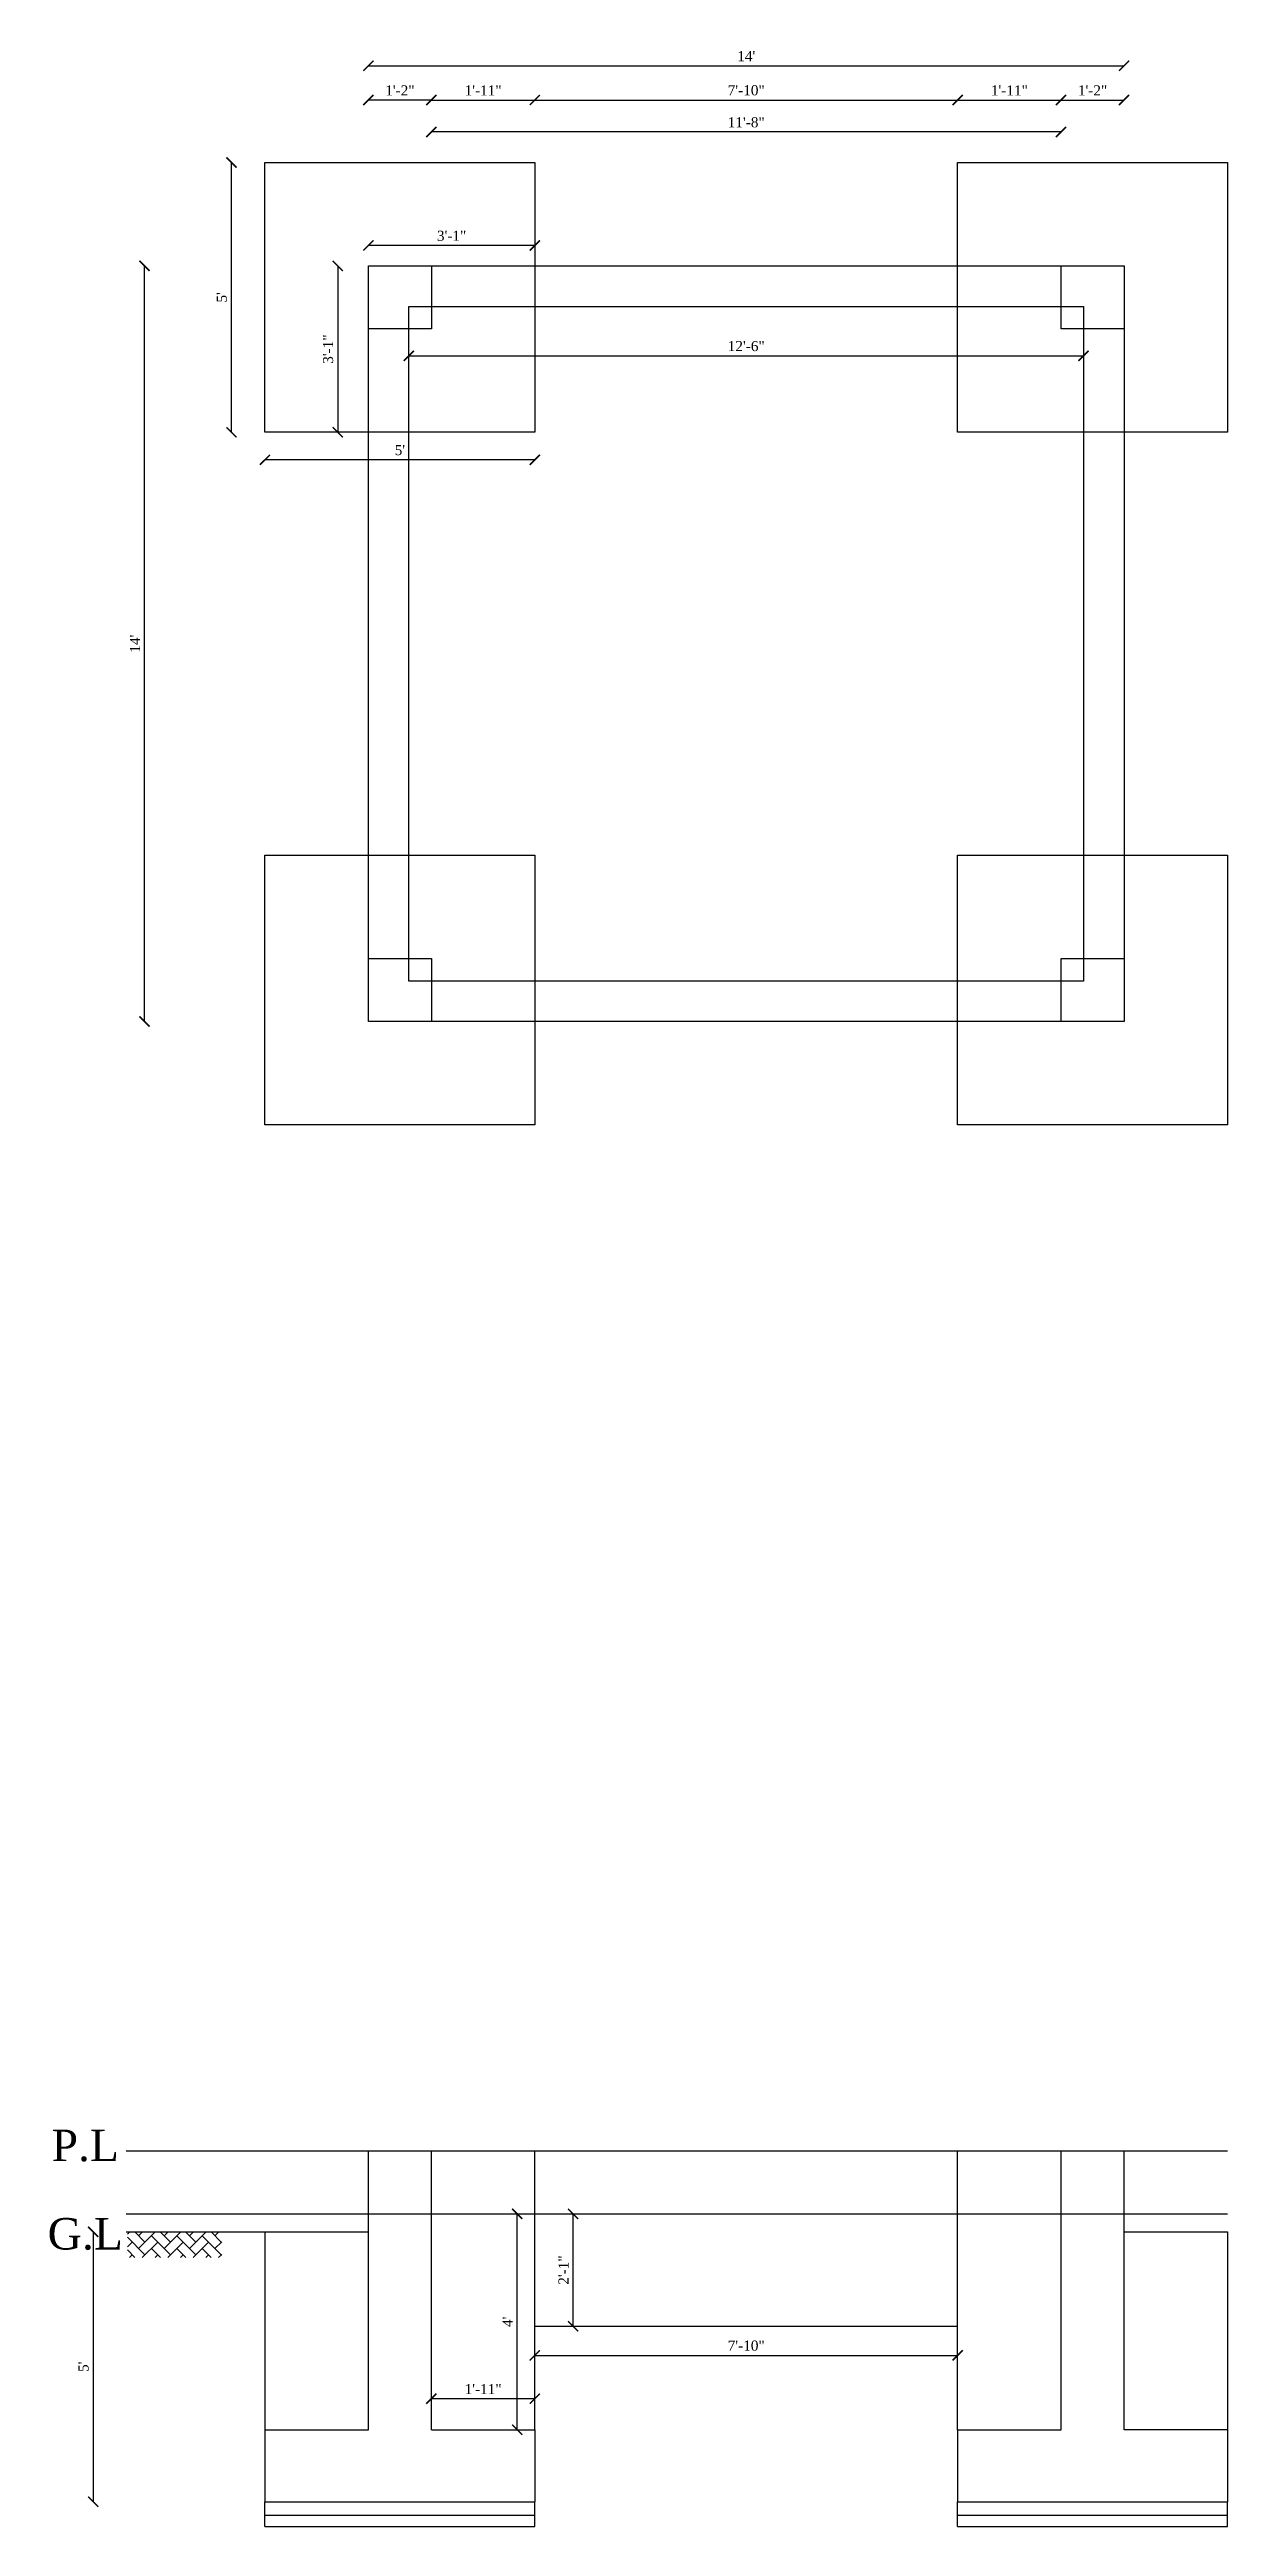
# Model space of a CAD drawing. Header units: inches. Extents: x 58262 to 68316, y -6134 to -3260.
# Drawn here: x 63947 to 64209, y -4942 to -4391 of the extents above; entities that cross this region are included whole.
import ezdxf

# ---------------------------------------------------------------- set-up
doc = ezdxf.new("R2010")
doc.units = ezdxf.units.IN
doc.header["$MEASUREMENT"] = 0
doc.layers.add('ELEVATION', color=6, linetype='Continuous', lineweight=30)
doc.styles.get("Standard").update_dxf_attribs({"font": 'times.ttf'})
doc.dimstyles.get("Standard").update_dxf_attribs({"dimtxt": 2.25, "dimasz": 2.25, "dimexe": 0.18, "dimexo": 0.0625, "dimgap": 1, "dimtad": 1, "dimdec": 1, "dimzin": 0, "dimdsep": 46, "dimlunit": 4, "dimtxsty": 'Standard', "dimblk": 'ARCHTICK', "dimcen": 0.09, "dimse1": 1, "dimse2": 1, "dimadec": 0, "dimazin": 0, "dimtfac": 1, "dimtdec": 1, "dimtofl": 0, "dimtmove": 0, "dimatfit": 3, "dimldrblk": 'ARCHTICK', "dimfxl": 1, "dimtolj": 1, "dimtzin": 0, "dimarcsym": 0})

msp = doc.modelspace()

# ---------------------------------------------------------------- texts
at = {"color": 0, "char_height": 7, "width": 62.3356, "attachment_point": 5}
for s, insert in [('P.L', (63954.86, -4857.09)), ('G.L', (63954.86, -4876.74))]:
    msp.add_mtext(s, dxfattribs=dict(at, insert=insert))

# ---------------------------------------------------------------- blocks, each defined once
blk = doc.blocks.new('_ArchTick')
at = {"color": 0, "linetype": 'ByBlock', "const_width": 0.15}
blk.add_lwpolyline([(-0.5, -0.5), (0.5, 0.5)], dxfattribs=at)
blk = doc.blocks.new('*D829')
at = {"layer": 'Defpoints', "color": 0, "transparency": 16777216}
for p in [(64148.81, -4402.22), (64054.81, -4439.11), (64148.81, -4439.11)]:
    blk.add_point(p, dxfattribs=at)
at = {"layer": 'ELEVATION', "color": 0, "lineweight": -2, "transparency": 16777216}
blk.add_line((64054.81, -4402.22), (64148.81, -4402.22), dxfattribs=at)
at = {"layer": 'ELEVATION', "color": 0, "lineweight": -2, "transparency": 16777216, "xscale": 2.25, "yscale": 2.25, "zscale": 2.25, "rotation": 180}
blk.add_blockref('_ArchTick', (64054.81, -4402.22), dxfattribs=at)
at = {"layer": 'ELEVATION', "color": 0, "lineweight": -2, "transparency": 16777216, "xscale": 2.25, "yscale": 2.25, "zscale": 2.25}
blk.add_blockref('_ArchTick', (64148.81, -4402.22), dxfattribs=at)
at = {"layer": 'ELEVATION', "color": 0, "transparency": 16777216, "insert": (64101.81, -4400.07), "char_height": 2.25, "attachment_point": 5}
blk.add_mtext('\\A1;7\'-10"', dxfattribs=at)
blk = doc.blocks.new('*D830')
at = {"layer": 'Defpoints', "color": 0, "transparency": 16777216}
for p in [(64054.81, -4402.22), (64031.81, -4439.11), (64054.81, -4439.11)]:
    blk.add_point(p, dxfattribs=at)
at = {"layer": 'ELEVATION', "color": 0, "lineweight": -2, "transparency": 16777216}
blk.add_line((64031.81, -4402.22), (64054.81, -4402.22), dxfattribs=at)
at = {"layer": 'ELEVATION', "color": 0, "lineweight": -2, "transparency": 16777216, "xscale": 2.25, "yscale": 2.25, "zscale": 2.25, "rotation": 180}
blk.add_blockref('_ArchTick', (64031.81, -4402.22), dxfattribs=at)
at = {"layer": 'ELEVATION', "color": 0, "lineweight": -2, "transparency": 16777216, "xscale": 2.25, "yscale": 2.25, "zscale": 2.25}
blk.add_blockref('_ArchTick', (64054.81, -4402.22), dxfattribs=at)
at = {"layer": 'ELEVATION', "color": 0, "transparency": 16777216, "insert": (64043.31, -4400.09), "char_height": 2.25, "attachment_point": 5}
blk.add_mtext('\\A1;1\'-11"', dxfattribs=at)
blk = doc.blocks.new('*D828')
at = {"layer": 'Defpoints', "color": 0, "transparency": 16777216}
for p in [(64031.81, -4409.33), (64031.81, -4453.11), (64171.81, -4453.11)]:
    blk.add_point(p, dxfattribs=at)
at = {"layer": 'ELEVATION', "color": 0, "lineweight": -2, "transparency": 16777216}
blk.add_line((64171.81, -4409.33), (64031.81, -4409.33), dxfattribs=at)
at = {"layer": 'ELEVATION', "color": 0, "lineweight": -2, "transparency": 16777216, "xscale": 2.25, "yscale": 2.25, "zscale": 2.25, "rotation": 180}
blk.add_blockref('_ArchTick', (64031.81, -4409.33), dxfattribs=at)
at = {"layer": 'ELEVATION', "color": 0, "lineweight": -2, "transparency": 16777216, "xscale": 2.25, "yscale": 2.25, "zscale": 2.25}
blk.add_blockref('_ArchTick', (64171.81, -4409.33), dxfattribs=at)
at = {"layer": 'ELEVATION', "color": 0, "transparency": 16777216, "insert": (64101.81, -4407.19), "char_height": 2.25, "attachment_point": 5}
blk.add_mtext('\\A1;11\'-8"', dxfattribs=at)
blk = doc.blocks.new('*D831')
at = {"layer": 'Defpoints', "color": 0, "transparency": 16777216}
for p in [(64185.81, -4394.6), (64017.81, -4453.11), (64185.81, -4453.11)]:
    blk.add_point(p, dxfattribs=at)
at = {"layer": 'ELEVATION', "color": 0, "lineweight": -2, "transparency": 16777216}
blk.add_line((64017.81, -4394.6), (64185.81, -4394.6), dxfattribs=at)
at = {"layer": 'ELEVATION', "color": 0, "lineweight": -2, "transparency": 16777216, "xscale": 2.25, "yscale": 2.25, "zscale": 2.25, "rotation": 180}
blk.add_blockref('_ArchTick', (64017.81, -4394.6), dxfattribs=at)
at = {"layer": 'ELEVATION', "color": 0, "lineweight": -2, "transparency": 16777216, "xscale": 2.25, "yscale": 2.25, "zscale": 2.25}
blk.add_blockref('_ArchTick', (64185.81, -4394.6), dxfattribs=at)
at = {"layer": 'ELEVATION', "color": 0, "transparency": 16777216, "insert": (64101.81, -4392.47), "char_height": 2.25, "attachment_point": 5}
blk.add_mtext("\\A1;14'", dxfattribs=at)
blk = doc.blocks.new('*D832')
at = {"layer": 'Defpoints', "color": 0, "transparency": 16777216}
for p in [(63968.04, -4439.11), (64017.81, -4439.11), (64017.81, -4607.11)]:
    blk.add_point(p, dxfattribs=at)
at = {"layer": 'ELEVATION', "color": 0, "lineweight": -2, "transparency": 16777216}
blk.add_line((63968.04, -4607.11), (63968.04, -4439.11), dxfattribs=at)
at = {"layer": 'ELEVATION', "color": 0, "lineweight": -2, "transparency": 16777216, "xscale": 2.25, "yscale": 2.25, "zscale": 2.25}
for p, rotation in [((63968.04, -4439.11), 90), ((63968.04, -4607.11), 270)]:
    blk.add_blockref('_ArchTick', p, dxfattribs=dict(at, rotation=rotation))
at = {"layer": 'ELEVATION', "color": 0, "transparency": 16777216, "insert": (63965.92, -4523.11), "char_height": 2.25, "attachment_point": 5, "rotation": 90}
blk.add_mtext("\\A1;14'", dxfattribs=at)
blk = doc.blocks.new('*D833')
at = {"layer": 'Defpoints', "color": 0, "transparency": 16777216}
for p in [(63994.81, -4476.11), (64054.81, -4476.11), (63994.81, -4482.22)]:
    blk.add_point(p, dxfattribs=at)
at = {"layer": 'ELEVATION', "color": 0, "lineweight": -2, "transparency": 16777216}
blk.add_line((64054.81, -4482.22), (63994.81, -4482.22), dxfattribs=at)
at = {"layer": 'ELEVATION', "color": 0, "lineweight": -2, "transparency": 16777216, "xscale": 2.25, "yscale": 2.25, "zscale": 2.25, "rotation": 180}
blk.add_blockref('_ArchTick', (63994.81, -4482.22), dxfattribs=at)
at = {"layer": 'ELEVATION', "color": 0, "lineweight": -2, "transparency": 16777216, "xscale": 2.25, "yscale": 2.25, "zscale": 2.25}
blk.add_blockref('_ArchTick', (64054.81, -4482.22), dxfattribs=at)
at = {"layer": 'ELEVATION', "color": 0, "transparency": 16777216, "insert": (64024.81, -4480.08), "char_height": 2.25, "attachment_point": 5}
blk.add_mtext("\\A1;5'", dxfattribs=at)
blk = doc.blocks.new('*D834')
at = {"layer": 'Defpoints', "color": 0, "transparency": 16777216}
for p in [(63987.37, -4416.11), (63994.81, -4416.11), (63994.81, -4476.11)]:
    blk.add_point(p, dxfattribs=at)
at = {"layer": 'ELEVATION', "color": 0, "lineweight": -2, "transparency": 16777216}
blk.add_line((63987.37, -4476.11), (63987.37, -4416.11), dxfattribs=at)
at = {"layer": 'ELEVATION', "color": 0, "lineweight": -2, "transparency": 16777216, "xscale": 2.25, "yscale": 2.25, "zscale": 2.25}
for p, rotation in [((63987.37, -4416.11), 90), ((63987.37, -4476.11), 270)]:
    blk.add_blockref('_ArchTick', p, dxfattribs=dict(at, rotation=rotation))
at = {"layer": 'ELEVATION', "color": 0, "transparency": 16777216, "insert": (63985.23, -4446.11), "char_height": 2.25, "attachment_point": 5, "rotation": 90}
blk.add_mtext("\\A1;5'", dxfattribs=at)
blk = doc.blocks.new('*D835')
at = {"layer": 'Defpoints', "color": 0, "transparency": 16777216}
for p in [(64017.81, -4402.22), (64017.81, -4439.11), (64031.81, -4439.11)]:
    blk.add_point(p, dxfattribs=at)
at = {"layer": 'ELEVATION', "color": 0, "lineweight": -2, "transparency": 16777216}
blk.add_line((64031.81, -4402.22), (64017.81, -4402.22), dxfattribs=at)
at = {"layer": 'ELEVATION', "color": 0, "lineweight": -2, "transparency": 16777216, "xscale": 2.25, "yscale": 2.25, "zscale": 2.25, "rotation": 180}
blk.add_blockref('_ArchTick', (64017.81, -4402.22), dxfattribs=at)
at = {"layer": 'ELEVATION', "color": 0, "lineweight": -2, "transparency": 16777216, "xscale": 2.25, "yscale": 2.25, "zscale": 2.25}
blk.add_blockref('_ArchTick', (64031.81, -4402.22), dxfattribs=at)
at = {"layer": 'ELEVATION', "color": 0, "transparency": 16777216, "insert": (64024.81, -4400.09), "char_height": 2.25, "attachment_point": 5}
blk.add_mtext('\\A1;1\'-2"', dxfattribs=at)
blk = doc.blocks.new('*D836')
at = {"layer": 'Defpoints', "color": 0, "transparency": 16777216}
for p in [(64171.81, -4402.22), (64148.81, -4439.11), (64171.81, -4439.11)]:
    blk.add_point(p, dxfattribs=at)
at = {"layer": 'ELEVATION', "color": 0, "lineweight": -2, "transparency": 16777216}
blk.add_line((64148.81, -4402.22), (64171.81, -4402.22), dxfattribs=at)
at = {"layer": 'ELEVATION', "color": 0, "lineweight": -2, "transparency": 16777216, "xscale": 2.25, "yscale": 2.25, "zscale": 2.25, "rotation": 180}
blk.add_blockref('_ArchTick', (64148.81, -4402.22), dxfattribs=at)
at = {"layer": 'ELEVATION', "color": 0, "lineweight": -2, "transparency": 16777216, "xscale": 2.25, "yscale": 2.25, "zscale": 2.25}
blk.add_blockref('_ArchTick', (64171.81, -4402.22), dxfattribs=at)
at = {"layer": 'ELEVATION', "color": 0, "transparency": 16777216, "insert": (64160.31, -4400.09), "char_height": 2.25, "attachment_point": 5}
blk.add_mtext('\\A1;1\'-11"', dxfattribs=at)
blk = doc.blocks.new('*D837')
at = {"layer": 'Defpoints', "color": 0, "transparency": 16777216}
for p in [(64185.81, -4402.22), (64171.81, -4439.11), (64185.81, -4439.11)]:
    blk.add_point(p, dxfattribs=at)
at = {"layer": 'ELEVATION', "color": 0, "lineweight": -2, "transparency": 16777216}
blk.add_line((64171.81, -4402.22), (64185.81, -4402.22), dxfattribs=at)
at = {"layer": 'ELEVATION', "color": 0, "lineweight": -2, "transparency": 16777216, "xscale": 2.25, "yscale": 2.25, "zscale": 2.25, "rotation": 180}
blk.add_blockref('_ArchTick', (64171.81, -4402.22), dxfattribs=at)
at = {"layer": 'ELEVATION', "color": 0, "lineweight": -2, "transparency": 16777216, "xscale": 2.25, "yscale": 2.25, "zscale": 2.25}
blk.add_blockref('_ArchTick', (64185.81, -4402.22), dxfattribs=at)
at = {"layer": 'ELEVATION', "color": 0, "transparency": 16777216, "insert": (64178.81, -4400.09), "char_height": 2.25, "attachment_point": 5}
blk.add_mtext('\\A1;1\'-2"', dxfattribs=at)
blk = doc.blocks.new('*D838')
at = {"layer": 'Defpoints', "color": 0, "transparency": 16777216}
for p in [(63963.98, -4876.24), (63956.63, -4936.24), (63994.81, -4936.24)]:
    blk.add_point(p, dxfattribs=at)
at = {"layer": 'ELEVATION', "color": 0, "lineweight": -2, "transparency": 16777216}
blk.add_line((63956.63, -4876.24), (63956.63, -4936.24), dxfattribs=at)
at = {"layer": 'ELEVATION', "color": 0, "lineweight": -2, "transparency": 16777216, "xscale": 2.25, "yscale": 2.25, "zscale": 2.25}
for p, rotation in [((63956.63, -4876.24), 90), ((63956.63, -4936.24), 270)]:
    blk.add_blockref('_ArchTick', p, dxfattribs=dict(at, rotation=rotation))
at = {"layer": 'ELEVATION', "color": 0, "transparency": 16777216, "insert": (63954.48, -4906.24), "char_height": 2.25, "attachment_point": 5, "rotation": 90}
blk.add_mtext("\\A1;5'", dxfattribs=at)
blk = doc.blocks.new('*D839')
at = {"layer": 'Defpoints', "color": 0, "transparency": 16777216}
for p in [(64054.81, -4872.24), (64063.32, -4872.24), (64054.81, -4897.24)]:
    blk.add_point(p, dxfattribs=at)
at = {"layer": 'ELEVATION', "color": 0, "lineweight": -2, "transparency": 16777216}
blk.add_line((64063.32, -4897.24), (64063.32, -4872.24), dxfattribs=at)
at = {"layer": 'ELEVATION', "color": 0, "lineweight": -2, "transparency": 16777216, "xscale": 2.25, "yscale": 2.25, "zscale": 2.25}
for p, rotation in [((64063.32, -4872.24), 90), ((64063.32, -4897.24), 270)]:
    blk.add_blockref('_ArchTick', p, dxfattribs=dict(at, rotation=rotation))
at = {"layer": 'ELEVATION', "color": 0, "transparency": 16777216, "insert": (64061.2, -4884.74), "char_height": 2.25, "attachment_point": 5, "rotation": 90}
blk.add_mtext('\\A1;2\'-1"', dxfattribs=at)
blk = doc.blocks.new('*D840')
at = {"layer": 'Defpoints', "color": 0, "transparency": 16777216}
for p in [(64050.89, -4872.24), (64054.81, -4872.24), (64054.81, -4920.24)]:
    blk.add_point(p, dxfattribs=at)
at = {"layer": 'ELEVATION', "color": 0, "lineweight": -2, "transparency": 16777216}
blk.add_line((64050.89, -4920.24), (64050.89, -4872.24), dxfattribs=at)
at = {"layer": 'ELEVATION', "color": 0, "lineweight": -2, "transparency": 16777216, "xscale": 2.25, "yscale": 2.25, "zscale": 2.25}
for p, rotation in [((64050.89, -4872.24), 90), ((64050.89, -4920.24), 270)]:
    blk.add_blockref('_ArchTick', p, dxfattribs=dict(at, rotation=rotation))
at = {"layer": 'ELEVATION', "color": 0, "transparency": 16777216, "insert": (64048.76, -4896.24), "char_height": 2.25, "attachment_point": 5, "rotation": 90}
blk.add_mtext("\\A1;4'", dxfattribs=at)
blk = doc.blocks.new('*D841')
at = {"layer": 'Defpoints', "color": 0, "transparency": 16777216}
for p in [(64054.81, -4897.24), (64148.81, -4897.24), (64148.81, -4903.7)]:
    blk.add_point(p, dxfattribs=at)
at = {"layer": 'ELEVATION', "color": 0, "lineweight": -2, "transparency": 16777216}
blk.add_line((64054.81, -4903.7), (64148.81, -4903.7), dxfattribs=at)
at = {"layer": 'ELEVATION', "color": 0, "lineweight": -2, "transparency": 16777216, "xscale": 2.25, "yscale": 2.25, "zscale": 2.25, "rotation": 180}
blk.add_blockref('_ArchTick', (64054.81, -4903.7), dxfattribs=at)
at = {"layer": 'ELEVATION', "color": 0, "lineweight": -2, "transparency": 16777216, "xscale": 2.25, "yscale": 2.25, "zscale": 2.25}
blk.add_blockref('_ArchTick', (64148.81, -4903.7), dxfattribs=at)
at = {"layer": 'ELEVATION', "color": 0, "transparency": 16777216, "insert": (64101.81, -4901.55), "char_height": 2.25, "attachment_point": 5}
blk.add_mtext('\\A1;7\'-10"', dxfattribs=at)
blk = doc.blocks.new('*D842')
at = {"layer": 'Defpoints', "color": 0, "transparency": 16777216}
for p in [(64054.81, -4913.32), (64031.81, -4920.24), (64054.81, -4920.24)]:
    blk.add_point(p, dxfattribs=at)
at = {"layer": 'ELEVATION', "color": 0, "lineweight": -2, "transparency": 16777216}
blk.add_line((64031.81, -4913.32), (64054.81, -4913.32), dxfattribs=at)
at = {"layer": 'ELEVATION', "color": 0, "lineweight": -2, "transparency": 16777216, "xscale": 2.25, "yscale": 2.25, "zscale": 2.25, "rotation": 180}
blk.add_blockref('_ArchTick', (64031.81, -4913.32), dxfattribs=at)
at = {"layer": 'ELEVATION', "color": 0, "lineweight": -2, "transparency": 16777216, "xscale": 2.25, "yscale": 2.25, "zscale": 2.25}
blk.add_blockref('_ArchTick', (64054.81, -4913.32), dxfattribs=at)
at = {"layer": 'ELEVATION', "color": 0, "transparency": 16777216, "insert": (64043.31, -4911.2), "char_height": 2.25, "attachment_point": 5}
blk.add_mtext('\\A1;1\'-11"', dxfattribs=at)
blk = doc.blocks.new('*D843')
at = {"layer": 'Defpoints', "color": 0, "transparency": 16777216}
for p in [(64026.81, -4453.11), (64176.81, -4453.11), (64176.81, -4459.09)]:
    blk.add_point(p, dxfattribs=at)
at = {"layer": 'ELEVATION', "color": 0, "lineweight": -2, "transparency": 16777216}
blk.add_line((64026.81, -4459.09), (64176.81, -4459.09), dxfattribs=at)
at = {"layer": 'ELEVATION', "color": 0, "lineweight": -2, "transparency": 16777216, "xscale": 2.25, "yscale": 2.25, "zscale": 2.25, "rotation": 180}
blk.add_blockref('_ArchTick', (64026.81, -4459.09), dxfattribs=at)
at = {"layer": 'ELEVATION', "color": 0, "lineweight": -2, "transparency": 16777216, "xscale": 2.25, "yscale": 2.25, "zscale": 2.25}
blk.add_blockref('_ArchTick', (64176.81, -4459.09), dxfattribs=at)
at = {"layer": 'ELEVATION', "color": 0, "transparency": 16777216, "insert": (64101.81, -4456.94), "char_height": 2.25, "attachment_point": 5}
blk.add_mtext('\\A1;12\'-6"', dxfattribs=at)
blk = doc.blocks.new('*D844')
at = {"layer": 'Defpoints', "color": 0, "transparency": 16777216}
for p in [(64017.81, -4434.56), (64017.81, -4459.09), (64054.81, -4459.09)]:
    blk.add_point(p, dxfattribs=at)
at = {"layer": 'ELEVATION', "color": 0, "lineweight": -2, "transparency": 16777216}
blk.add_line((64054.81, -4434.56), (64017.81, -4434.56), dxfattribs=at)
at = {"layer": 'ELEVATION', "color": 0, "lineweight": -2, "transparency": 16777216, "xscale": 2.25, "yscale": 2.25, "zscale": 2.25, "rotation": 180}
blk.add_blockref('_ArchTick', (64017.81, -4434.56), dxfattribs=at)
at = {"layer": 'ELEVATION', "color": 0, "lineweight": -2, "transparency": 16777216, "xscale": 2.25, "yscale": 2.25, "zscale": 2.25}
blk.add_blockref('_ArchTick', (64054.81, -4434.56), dxfattribs=at)
at = {"layer": 'ELEVATION', "color": 0, "transparency": 16777216, "insert": (64036.31, -4432.42), "char_height": 2.25, "attachment_point": 5}
blk.add_mtext('\\A1;3\'-1"', dxfattribs=at)
blk = doc.blocks.new('*D845')
at = {"layer": 'Defpoints', "color": 0, "transparency": 16777216}
for p in [(64031.81, -4439.11), (64011, -4476.11), (64031.81, -4476.11)]:
    blk.add_point(p, dxfattribs=at)
at = {"layer": 'ELEVATION', "color": 0, "lineweight": -2, "transparency": 16777216}
blk.add_line((64011, -4439.11), (64011, -4476.11), dxfattribs=at)
at = {"layer": 'ELEVATION', "color": 0, "lineweight": -2, "transparency": 16777216, "xscale": 2.25, "yscale": 2.25, "zscale": 2.25}
for p, rotation in [((64011, -4439.11), 90), ((64011, -4476.11), 270)]:
    blk.add_blockref('_ArchTick', p, dxfattribs=dict(at, rotation=rotation))
at = {"layer": 'ELEVATION', "color": 0, "transparency": 16777216, "insert": (64008.85, -4457.61), "char_height": 2.25, "attachment_point": 5, "rotation": 90}
blk.add_mtext('\\A1;3\'-1"', dxfattribs=at)

# ---------------------------------------------------------------- dimensions: what is measured, and where the dimension line sits
at = {"layer": 'ELEVATION', "color": 3}
for base, p1, p2, picture, middle in [((64185.81, -4394.6), (64017.81, -4453.11), (64185.81, -4453.11), '*D831', (64101.81, -4392.47)), ((64017.81, -4402.22), (64031.81, -4439.11), (64017.81, -4439.11), '*D835', (64024.81, -4400.09)), ((64054.81, -4402.22), (64031.81, -4439.11), (64054.81, -4439.11), '*D830', (64043.31, -4400.09)), ((64148.81, -4402.22), (64054.81, -4439.11), (64148.81, -4439.11), '*D829', (64101.81, -4400.07)), ((64171.81, -4402.22), (64148.81, -4439.11), (64171.81, -4439.11), '*D836', (64160.31, -4400.09)), ((64185.81, -4402.22), (64171.81, -4439.11), (64185.81, -4439.11), '*D837', (64178.81, -4400.09)), ((64031.81, -4409.33), (64171.81, -4453.11), (64031.81, -4453.11), '*D828', (64101.81, -4407.19)), ((63994.81, -4482.22), (64054.81, -4476.11), (63994.81, -4476.11), '*D833', (64024.81, -4480.08))]:
    dim = msp.add_linear_dim(base=base, p1=p1, p2=p2, dimstyle='Standard', dxfattribs=at)
    dim.commit()
    dim.dimension.update_dxf_attribs({"geometry": picture, "text_midpoint": middle})
for base, p1, p2, picture, middle in [((63987.37, -4416.11), (63994.81, -4476.11), (63994.81, -4416.11), '*D834', (63985.23, -4446.11)), ((63968.04, -4439.11), (64017.81, -4607.11), (64017.81, -4439.11), '*D832', (63965.92, -4523.11))]:
    dim = msp.add_linear_dim(base=base, p1=p1, p2=p2, angle=90, dimstyle='Standard', dxfattribs=at)
    dim.commit()
    dim.dimension.update_dxf_attribs({"geometry": picture, "text_midpoint": middle})
at = {"layer": 'ELEVATION'}
for base, p1, p2, picture, middle in [((64017.81, -4434.56), (64054.81, -4459.09), (64017.81, -4459.09), '*D844', (64036.31, -4432.42)), ((64176.81, -4459.09), (64026.81, -4453.11), (64176.81, -4453.11), '*D843', (64101.81, -4456.94)), ((64148.81, -4903.7), (64054.81, -4897.24), (64148.81, -4897.24), '*D841', (64101.81, -4901.55)), ((64054.81, -4913.32), (64031.81, -4920.24), (64054.81, -4920.24), '*D842', (64043.31, -4911.2))]:
    dim = msp.add_linear_dim(base=base, p1=p1, p2=p2, dimstyle='Standard', dxfattribs=at)
    dim.commit()
    dim.dimension.update_dxf_attribs({"geometry": picture, "text_midpoint": middle})
for base, p1, p2, picture, middle in [((64011, -4476.11), (64031.81, -4439.11), (64031.81, -4476.11), '*D845', (64008.85, -4457.61)), ((64050.89, -4872.24), (64054.81, -4920.24), (64054.81, -4872.24), '*D840', (64048.76, -4896.24)), ((64063.32, -4872.24), (64054.81, -4897.24), (64054.81, -4872.24), '*D839', (64061.2, -4884.74)), ((63956.63, -4936.24), (63963.98, -4876.24), (63994.81, -4936.24), '*D838', (63954.48, -4906.24))]:
    dim = msp.add_linear_dim(base=base, p1=p1, p2=p2, angle=90, dimstyle='Standard', dxfattribs=at)
    dim.commit()
    dim.dimension.update_dxf_attribs({"geometry": picture, "text_midpoint": middle})

# ---------------------------------------------------------------- hatches: boundary and pattern name
at = {"ltscale": 5}
h = msp.add_hatch(dxfattribs=at)
h.set_pattern_fill('AR-HBONE', color=1, scale=0.5, style=0)
h.set_pattern_definition([(135, (1326940.049, 759583.1052), (-2e-16, 2.8284271247), [6, -2]), (45, (1326938.6347, 759584.5195), (-2e-16, 2.8284271247), [6, -2])])
h.paths.add_polyline_path([(63985.2, -4881.95), (63985.2, -4876.3), (63964.23, -4876.3), (63964.23, -4881.95)])

# ---------------------------------------------------------------- linework, layer by layer
at = {"layer": 'ELEVATION'}
for p, q in [((63963.98, -4858.24), (64208.81, -4858.24)), ((64017.81, -4920.24), (64017.81, -4858.24)), ((64031.81, -4920.24), (64031.81, -4858.24)), ((64054.81, -4920.24), (64054.81, -4858.24)), ((64148.81, -4920.24), (64148.81, -4858.24)), ((64171.81, -4920.24), (64171.81, -4858.24)), ((64185.81, -4920.24), (64185.81, -4858.24)), ((63963.98, -4872.24), (64208.81, -4872.24)), ((63963.98, -4876.24), (64017.81, -4876.24)), ((63994.81, -4876.24), (63994.81, -4920.24)), ((64185.81, -4876.24), (64208.81, -4876.24)), ((64208.81, -4876.24), (64208.81, -4920.24)), ((64054.81, -4897.24), (64148.81, -4897.24)), ((63994.81, -4920.24), (64017.81, -4920.24)), ((63994.81, -4920.24), (63994.81, -4936.24)), ((64031.81, -4920.24), (64054.81, -4920.24)), ((64054.81, -4920.24), (64054.81, -4936.24)), ((64148.81, -4920.24), (64171.81, -4920.24)), ((64148.81, -4920.24), (64148.81, -4936.24)), ((64208.81, -4920.24), (64185.81, -4920.24)), ((64208.81, -4920.24), (64208.81, -4936.24)), ((63994.81, -4936.24), (64054.81, -4936.24)), ((63994.81, -4941.74), (63994.81, -4936.24)), ((63994.81, -4939.24), (64054.81, -4939.24)), ((64054.81, -4941.74), (64054.81, -4936.24)), ((64148.81, -4941.74), (64148.81, -4936.24)), ((64148.81, -4936.24), (64208.81, -4936.24)), ((64148.81, -4939.24), (64208.81, -4939.24)), ((64208.81, -4941.74), (64208.81, -4936.24)), ((63994.81, -4941.74), (64054.81, -4941.74)), ((64148.81, -4941.74), (64208.81, -4941.74))]:
    msp.add_line(p, q, dxfattribs=at)
at = {"layer": 'ELEVATION', "color": 3}
for points in [[(63994.81, -4416.11), (64054.81, -4416.11), (64054.81, -4476.11), (63994.81, -4476.11)], [(64148.81, -4416.11), (64208.81, -4416.11), (64208.81, -4476.11), (64148.81, -4476.11)], [(64017.81, -4439.11), (64185.81, -4439.11), (64185.81, -4607.11), (64017.81, -4607.11)], [(64017.81, -4439.11), (64031.81, -4439.11), (64031.81, -4453.11), (64017.81, -4453.11)], [(64171.81, -4439.11), (64185.81, -4439.11), (64185.81, -4453.11), (64171.81, -4453.11)], [(64026.81, -4448.11), (64176.81, -4448.11), (64176.81, -4598.11), (64026.81, -4598.11)], [(63994.81, -4570.11), (64054.81, -4570.11), (64054.81, -4630.11), (63994.81, -4630.11)], [(64148.81, -4570.11), (64208.81, -4570.11), (64208.81, -4630.11), (64148.81, -4630.11)], [(64017.81, -4593.11), (64031.81, -4593.11), (64031.81, -4607.11), (64017.81, -4607.11)], [(64171.81, -4593.11), (64185.81, -4593.11), (64185.81, -4607.11), (64171.81, -4607.11)]]:
    msp.add_lwpolyline(points, close=True, dxfattribs=at)

msp.set_redraw_order([(e.dxf.handle, doc.entitydb.next_handle()) for e in msp.query("TEXT MTEXT ATTDEF DIMENSION ARC_DIMENSION")])  # texts and dimensions are drawn at this point

doc.saveas('drawing.dxf')
